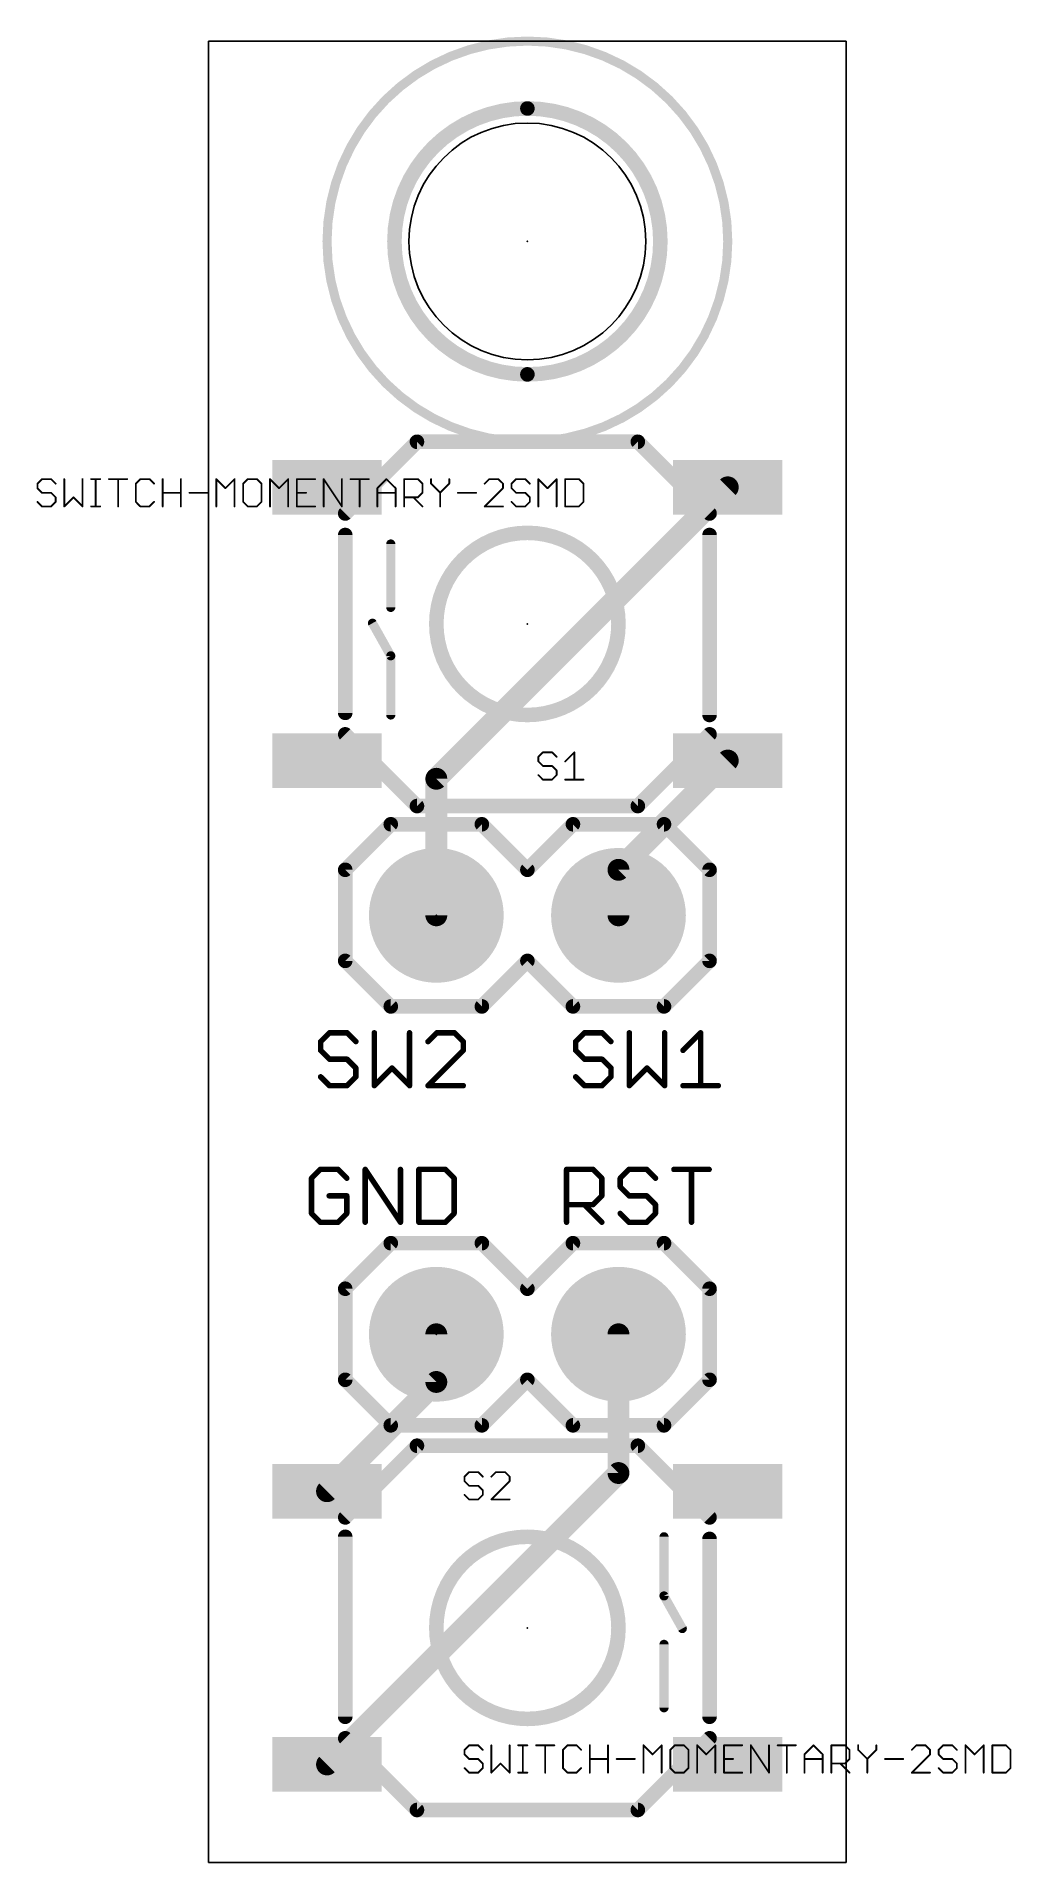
# Model space of a CAD drawing. Extents: x -2.4 to 11.2, y 0 to 25.5.
import ezdxf

# ---------------------------------------------------------------- set-up
doc = ezdxf.new("R2010")
doc.units = 0
for name, color, linetype in [('1', 22, 'CONTINUOUS'), ('17', 82, 'CONTINUOUS'), ('20', 7, 'CONTINUOUS'), ('21', 253, 'CONTINUOUS'), ('23', 7, 'CONTINUOUS'), ('25', 253, 'CONTINUOUS'), ('27', 253, 'CONTINUOUS'), ('39', 22, 'CONTINUOUS'), ('41', 22, 'CONTINUOUS'), ('42', 175, 'CONTINUOUS'), ('51', 253, 'CONTINUOUS')]:
    doc.layers.add(name, color=color, linetype=linetype)

# ---------------------------------------------------------------- blocks, each defined once
blk = doc.blocks.new('RECT')
blk.add_solid([(-0.5, -0.5), (0.5, -0.5), (-0.5, 0.5), (0.5, 0.5)])
blk = doc.blocks.new('ROUNDP')
at = {"const_width": 0.5}
blk.add_lwpolyline([(0, -0.25, 1), (0, 0.25, 1), (0, -0.25)], format="xyb", dxfattribs=at)

msp = doc.modelspace()

# ---------------------------------------------------------------- linework, layer by layer
at = {"layer": '1', "const_width": 0.3048}
for points in [[(3.175, 15.113), (7.239, 19.177)], [(5.715, 13.843), (7.239, 15.367)], [(3.175, 13.208), (3.175, 15.113)], [(5.715, 13.208), (5.715, 13.843)], [(3.175, 7.366), (3.175, 6.701)], [(5.715, 7.366), (5.715, 5.431)], [(3.175, 6.701), (1.651, 5.177)], [(5.715, 5.431), (1.651, 1.367)]]:
    msp.add_lwpolyline(points, dxfattribs=at)
at = {"layer": '1', "const_width": 0.1524}
for points in [[(7.2929, 19.1231, 1), (7.1851, 19.2309)], [(7.2929, 15.3131, 1), (7.1851, 15.4209)], [(3.2512, 15.113, 1), (3.0988, 15.113)], [(3.1211, 15.1669, 1), (3.2289, 15.0591)], [(5.7912, 13.843, 1), (5.6388, 13.843)], [(5.6611, 13.8969, 1), (5.7689, 13.7891)], [(3.0988, 13.208, 1), (3.2512, 13.208)], [(5.6388, 13.208, 1), (5.7912, 13.208)], [(3.2512, 7.366, 1), (3.0988, 7.366)], [(5.7912, 7.366, 1), (5.6388, 7.366)], [(3.0988, 6.701, 1), (3.2512, 6.701)], [(3.2289, 6.6471, 1), (3.1211, 6.7549)], [(5.6388, 5.431, 1), (5.7912, 5.431)], [(5.7689, 5.3771, 1), (5.6611, 5.4849)], [(1.5971, 5.2309, 1), (1.7049, 5.1231)], [(1.5971, 1.4209, 1), (1.7049, 1.3131)]]:
    msp.add_lwpolyline(points, format="xyb", dxfattribs=at)
at = {"layer": '20'}
for p, q in [((8.89, 25.4), (0, 25.4)), ((0, 25.4), (0, 0)), ((8.89, 0), (8.89, 25.4)), ((0, 0), (8.89, 0))]:
    msp.add_line(p, q, dxfattribs=at)
msp.add_circle((4.445, 22.606), 1.651, dxfattribs=at)
at = {"layer": '21'}
for points, const_width in [([(2.905, 19.812), (5.985, 19.812)], 0.2032), ([(1.905, 16.032), (1.905, 18.512)], 0.2032), ([(6.985, 18.512), (6.985, 16.002)], 0.2032), ([(5.985, 14.732), (2.905, 14.732)], 0.2032), ([(2.54, 14.478), (1.905, 13.843)], 0.2032), ([(2.54, 14.478), (3.81, 14.478)], 0.2032), ([(3.81, 14.478), (4.445, 13.843)], 0.2032), ([(4.445, 13.843), (5.08, 14.478)], 0.2032), ([(5.08, 14.478), (6.35, 14.478)], 0.2032), ([(6.35, 14.478), (6.985, 13.843)], 0.2032), ([(1.905, 13.843), (1.905, 12.573)], 0.2032), ([(6.985, 13.843), (6.985, 12.573)], 0.2032), ([(1.905, 12.573), (2.54, 11.938)], 0.2032), ([(4.445, 12.573), (3.81, 11.938)], 0.2032), ([(5.08, 11.938), (4.445, 12.573)], 0.2032), ([(6.985, 12.573), (6.35, 11.938)], 0.2032), ([(3.81, 11.938), (2.54, 11.938)], 0.2032), ([(6.35, 11.938), (5.08, 11.938)], 0.2032), ([(1.685, 11.5703), (1.5621, 11.4475)], 0.0762), ([(1.5621, 11.4475), (1.5621, 11.3246)], 0.0762), ([(1.9307, 11.5703), (1.685, 11.5703)], 0.0762), ([(2.0536, 11.4475), (1.9307, 11.5703)], 0.0762), ([(2.3105, 11.5703), (2.3105, 10.8331)], 0.0762), ([(2.802, 10.8331), (2.802, 11.5703)], 0.0762), ([(3.1818, 11.5703), (3.0589, 11.4475)], 0.0762), ([(3.4275, 11.5703), (3.1818, 11.5703)], 0.0762), ([(3.5504, 11.4475), (3.4275, 11.5703)], 0.0762), ([(3.5504, 11.3246), (3.5504, 11.4475)], 0.0762), ([(5.241, 11.5703), (5.1181, 11.4475)], 0.0762), ([(5.1181, 11.4475), (5.1181, 11.3246)], 0.0762), ([(5.4867, 11.5703), (5.241, 11.5703)], 0.0762), ([(5.6096, 11.4475), (5.4867, 11.5703)], 0.0762), ([(5.8665, 11.5703), (5.8665, 10.8331)], 0.0762), ([(6.358, 10.8331), (6.358, 11.5703)], 0.0762), ([(6.6149, 11.3246), (6.8607, 11.5703)], 0.0762), ([(6.8607, 11.5703), (6.8607, 10.8331)], 0.0762), ([(1.5621, 11.3246), (1.685, 11.2017)], 0.0762), ([(1.685, 11.2017), (1.9307, 11.2017)], 0.0762), ([(1.9307, 11.2017), (2.0536, 11.0788)], 0.0762), ([(3.0589, 10.8331), (3.5504, 11.3246)], 0.0762), ([(5.1181, 11.3246), (5.241, 11.2017)], 0.0762), ([(5.241, 11.2017), (5.4867, 11.2017)], 0.0762), ([(5.4867, 11.2017), (5.6096, 11.0788)], 0.0762), ([(1.685, 10.8331), (1.5621, 10.956)], 0.0762), ([(2.0536, 10.956), (1.9307, 10.8331)], 0.0762), ([(2.0536, 11.0788), (2.0536, 10.956)], 0.0762), ([(2.3105, 10.8331), (2.5563, 11.0788)], 0.0762), ([(2.5563, 11.0788), (2.802, 10.8331)], 0.0762), ([(5.241, 10.8331), (5.1181, 10.956)], 0.0762), ([(5.6096, 10.956), (5.4867, 10.8331)], 0.0762), ([(5.6096, 11.0788), (5.6096, 10.956)], 0.0762), ([(5.8665, 10.8331), (6.1123, 11.0788)], 0.0762), ([(6.1123, 11.0788), (6.358, 10.8331)], 0.0762), ([(1.9307, 10.8331), (1.685, 10.8331)], 0.0762), ([(3.5504, 10.8331), (3.0589, 10.8331)], 0.0762), ([(5.4867, 10.8331), (5.241, 10.8331)], 0.0762), ([(6.6149, 10.8331), (7.1064, 10.8331)], 0.0762), ([(1.558, 9.6653), (1.4351, 9.5425)], 0.0762), ([(1.8037, 9.6653), (1.558, 9.6653)], 0.0762), ([(1.9266, 9.5425), (1.8037, 9.6653)], 0.0762), ([(2.1835, 8.9281), (2.1835, 9.6653)], 0.0762), ([(2.1835, 9.6653), (2.675, 8.9281)], 0.0762), ([(2.675, 8.9281), (2.675, 9.6653)], 0.0762), ([(2.9319, 9.6653), (2.9319, 8.9281)], 0.0762), ([(3.3005, 9.6653), (2.9319, 9.6653)], 0.0762), ([(3.4234, 9.5425), (3.3005, 9.6653)], 0.0762), ([(4.9911, 8.9281), (4.9911, 9.6653)], 0.0762), ([(4.9911, 9.6653), (5.3597, 9.6653)], 0.0762), ([(5.3597, 9.6653), (5.4826, 9.5425)], 0.0762), ([(5.8624, 9.6653), (5.7395, 9.5425)], 0.0762), ([(6.1081, 9.6653), (5.8624, 9.6653)], 0.0762), ([(6.231, 9.5425), (6.1081, 9.6653)], 0.0762), ([(6.4879, 9.6653), (6.9794, 9.6653)], 0.0762), ([(6.7337, 8.9281), (6.7337, 9.6653)], 0.0762), ([(1.4351, 9.5425), (1.4351, 9.051)], 0.0762), ([(3.4234, 9.051), (3.4234, 9.5425)], 0.0762), ([(5.4826, 9.5425), (5.4826, 9.2967)], 0.0762), ([(5.7395, 9.5425), (5.7395, 9.4196)], 0.0762), ([(5.7395, 9.4196), (5.8624, 9.2967)], 0.0762), ([(1.9266, 9.2967), (1.6808, 9.2967)], 0.0762), ([(1.9266, 9.051), (1.9266, 9.2967)], 0.0762), ([(5.3597, 9.1738), (4.9911, 9.1738)], 0.0762), ([(5.2368, 9.1738), (5.4826, 8.9281)], 0.0762), ([(5.4826, 9.2967), (5.3597, 9.1738)], 0.0762), ([(5.8624, 9.2967), (6.1081, 9.2967)], 0.0762), ([(6.1081, 9.2967), (6.231, 9.1738)], 0.0762), ([(6.231, 9.1738), (6.231, 9.051)], 0.0762), ([(1.4351, 9.051), (1.558, 8.9281)], 0.0762), ([(1.558, 8.9281), (1.8037, 8.9281)], 0.0762), ([(1.8037, 8.9281), (1.9266, 9.051)], 0.0762), ([(2.9319, 8.9281), (3.3005, 8.9281)], 0.0762), ([(3.3005, 8.9281), (3.4234, 9.051)], 0.0762), ([(5.8624, 8.9281), (5.7395, 9.051)], 0.0762), ([(6.1081, 8.9281), (5.8624, 8.9281)], 0.0762), ([(6.231, 9.051), (6.1081, 8.9281)], 0.0762), ([(2.54, 8.636), (1.905, 8.001)], 0.2032), ([(2.54, 8.636), (3.81, 8.636)], 0.2032), ([(3.81, 8.636), (4.445, 8.001)], 0.2032), ([(4.445, 8.001), (5.08, 8.636)], 0.2032), ([(5.08, 8.636), (6.35, 8.636)], 0.2032), ([(6.35, 8.636), (6.985, 8.001)], 0.2032), ([(1.905, 8.001), (1.905, 6.731)], 0.2032), ([(6.985, 8.001), (6.985, 6.731)], 0.2032), ([(1.905, 6.731), (2.54, 6.096)], 0.2032), ([(4.445, 6.731), (3.81, 6.096)], 0.2032), ([(5.08, 6.096), (4.445, 6.731)], 0.2032), ([(6.985, 6.731), (6.35, 6.096)], 0.2032), ([(3.81, 6.096), (2.54, 6.096)], 0.2032), ([(6.35, 6.096), (5.08, 6.096)], 0.2032), ([(2.905, 5.812), (5.985, 5.812)], 0.2032), ([(1.905, 2.032), (1.905, 4.542)], 0.2032), ([(6.985, 4.512), (6.985, 2.032)], 0.2032), ([(5.985, 0.732), (2.905, 0.732)], 0.2032)]:
    msp.add_lwpolyline(points, dxfattribs=dict(at, const_width=const_width))
for points, const_width in [([(2.905, 19.8628, 1), (2.905, 19.7612)], 0.1016), ([(5.985, 19.7612, 1), (5.985, 19.8628)], 0.1016), ([(1.9558, 18.512, 1), (1.8542, 18.512)], 0.1016), ([(4.445, 16.002, 1), (4.445, 18.542, 1), (4.445, 16.002)], 0.2032), ([(7.0358, 18.512, 1), (6.9342, 18.512)], 0.1016), ([(1.8542, 16.032, 1), (1.9558, 16.032)], 0.1016), ([(6.9342, 16.002, 1), (7.0358, 16.002)], 0.1016), ([(2.905, 14.7828, 1), (2.905, 14.6812)], 0.1016), ([(5.985, 14.6812, 1), (5.985, 14.7828)], 0.1016), ([(2.54, 14.5288, 1), (2.54, 14.4272)], 0.1016), ([(2.5759, 14.4421, 1), (2.5041, 14.5139)], 0.1016), ([(3.8459, 14.5139, 1), (3.7741, 14.4421)], 0.1016), ([(3.81, 14.4272, 1), (3.81, 14.5288)], 0.1016), ([(5.08, 14.5288, 1), (5.08, 14.4272)], 0.1016), ([(5.1159, 14.4421, 1), (5.0441, 14.5139)], 0.1016), ([(6.3859, 14.5139, 1), (6.3141, 14.4421)], 0.1016), ([(6.35, 14.4272, 1), (6.35, 14.5288)], 0.1016), ([(1.9558, 13.843, 1), (1.8542, 13.843)], 0.1016), ([(1.8691, 13.8789, 1), (1.9409, 13.8071)], 0.1016), ([(4.4091, 13.8789, 1), (4.4809, 13.8071)], 0.1016), ([(4.4091, 13.8071, 1), (4.4809, 13.8789)], 0.1016), ([(7.0358, 13.843, 1), (6.9342, 13.843)], 0.1016), ([(6.9491, 13.8071, 1), (7.0209, 13.8789)], 0.1016), ([(1.9409, 12.6089, 1), (1.8691, 12.5371)], 0.1016), ([(1.8542, 12.573, 1), (1.9558, 12.573)], 0.1016), ([(4.4809, 12.6089, 1), (4.4091, 12.5371)], 0.1016), ([(4.4809, 12.5371, 1), (4.4091, 12.6089)], 0.1016), ([(6.9342, 12.573, 1), (7.0358, 12.573)], 0.1016), ([(7.0209, 12.5371, 1), (6.9491, 12.6089)], 0.1016), ([(2.54, 11.9888, 1), (2.54, 11.8872)], 0.1016), ([(2.5041, 11.9021, 1), (2.5759, 11.9739)], 0.1016), ([(3.7741, 11.9739, 1), (3.8459, 11.9021)], 0.1016), ([(3.81, 11.8872, 1), (3.81, 11.9888)], 0.1016), ([(5.08, 11.9888, 1), (5.08, 11.8872)], 0.1016), ([(5.0441, 11.9021, 1), (5.1159, 11.9739)], 0.1016), ([(6.3141, 11.9739, 1), (6.3859, 11.9021)], 0.1016), ([(6.35, 11.8872, 1), (6.35, 11.9888)], 0.1016), ([(1.5812, 11.4475, 1), (1.5431, 11.4475)], 0.0381), ([(1.5486, 11.4609, 1), (1.5756, 11.434)], 0.0381), ([(1.685, 11.5894, 1), (1.685, 11.5513)], 0.0381), ([(1.6984, 11.5569, 1), (1.6715, 11.5838)], 0.0381), ([(1.9442, 11.5838, 1), (1.9172, 11.5569)], 0.0381), ([(1.9307, 11.5513, 1), (1.9307, 11.5894)], 0.0381), ([(2.0401, 11.434, 1), (2.0671, 11.4609)], 0.0381), ([(2.3296, 11.5703, 1), (2.2915, 11.5703)], 0.0381), ([(2.8211, 11.5703, 1), (2.783, 11.5703)], 0.0381), ([(3.0455, 11.4609, 1), (3.0724, 11.434)], 0.0381), ([(3.1818, 11.5894, 1), (3.1818, 11.5513)], 0.0381), ([(3.1953, 11.5569, 1), (3.1683, 11.5838)], 0.0381), ([(3.441, 11.5838, 1), (3.4141, 11.5569)], 0.0381), ([(3.4275, 11.5513, 1), (3.4275, 11.5894)], 0.0381), ([(3.5695, 11.4475, 1), (3.5314, 11.4475)], 0.0381), ([(3.5369, 11.434, 1), (3.5639, 11.4609)], 0.0381), ([(5.1372, 11.4475, 1), (5.0991, 11.4475)], 0.0381), ([(5.1046, 11.4609, 1), (5.1316, 11.434)], 0.0381), ([(5.241, 11.5894, 1), (5.241, 11.5513)], 0.0381), ([(5.2544, 11.5569, 1), (5.2275, 11.5838)], 0.0381), ([(5.5002, 11.5838, 1), (5.4732, 11.5569)], 0.0381), ([(5.4867, 11.5513, 1), (5.4867, 11.5894)], 0.0381), ([(5.5961, 11.434, 1), (5.6231, 11.4609)], 0.0381), ([(5.8856, 11.5703, 1), (5.8475, 11.5703)], 0.0381), ([(6.3771, 11.5703, 1), (6.339, 11.5703)], 0.0381), ([(6.8797, 11.5703, 1), (6.8416, 11.5703)], 0.0381), ([(6.8741, 11.5569, 1), (6.8472, 11.5838)], 0.0381), ([(1.5756, 11.3381, 1), (1.5486, 11.3111)], 0.0381), ([(1.5431, 11.3246, 1), (1.5812, 11.3246)], 0.0381), ([(1.685, 11.2208, 1), (1.685, 11.1827)], 0.0381), ([(1.6715, 11.1882, 1), (1.6984, 11.2152)], 0.0381), ([(1.9442, 11.2152, 1), (1.9172, 11.1882)], 0.0381), ([(1.9307, 11.1827, 1), (1.9307, 11.2208)], 0.0381), ([(3.5314, 11.3246, 1), (3.5695, 11.3246)], 0.0381), ([(3.5639, 11.3111, 1), (3.5369, 11.3381)], 0.0381), ([(5.1316, 11.3381, 1), (5.1046, 11.3111)], 0.0381), ([(5.0991, 11.3246, 1), (5.1372, 11.3246)], 0.0381), ([(5.241, 11.2208, 1), (5.241, 11.1827)], 0.0381), ([(5.2275, 11.1882, 1), (5.2544, 11.2152)], 0.0381), ([(5.5002, 11.2152, 1), (5.4732, 11.1882)], 0.0381), ([(5.4867, 11.1827, 1), (5.4867, 11.2208)], 0.0381), ([(6.6015, 11.3381, 1), (6.6284, 11.3111)], 0.0381), ([(1.5756, 10.9694, 1), (1.5486, 10.9425)], 0.0381), ([(2.0726, 11.0788, 1), (2.0345, 11.0788)], 0.0381), ([(2.0345, 10.956, 1), (2.0726, 10.956)], 0.0381), ([(2.0401, 11.0654, 1), (2.0671, 11.0923)], 0.0381), ([(2.0671, 10.9425, 1), (2.0401, 10.9694)], 0.0381), ([(2.5697, 11.0923, 1), (2.5428, 11.0654)], 0.0381), ([(2.5697, 11.0654, 1), (2.5428, 11.0923)], 0.0381), ([(5.1316, 10.9694, 1), (5.1046, 10.9425)], 0.0381), ([(5.6286, 11.0788, 1), (5.5905, 11.0788)], 0.0381), ([(5.5905, 10.956, 1), (5.6286, 10.956)], 0.0381), ([(5.5961, 11.0654, 1), (5.6231, 11.0923)], 0.0381), ([(5.6231, 10.9425, 1), (5.5961, 10.9694)], 0.0381), ([(6.1257, 11.0923, 1), (6.0988, 11.0654)], 0.0381), ([(6.1257, 11.0654, 1), (6.0988, 11.0923)], 0.0381), ([(1.685, 10.8521, 1), (1.685, 10.814)], 0.0381), ([(1.6715, 10.8196, 1), (1.6984, 10.8466)], 0.0381), ([(1.9172, 10.8466, 1), (1.9442, 10.8196)], 0.0381), ([(1.9307, 10.814, 1), (1.9307, 10.8521)], 0.0381), ([(2.297, 10.8466, 1), (2.324, 10.8196)], 0.0381), ([(2.2915, 10.8331, 1), (2.3296, 10.8331)], 0.0381), ([(2.783, 10.8331, 1), (2.8211, 10.8331)], 0.0381), ([(2.7885, 10.8196, 1), (2.8155, 10.8466)], 0.0381), ([(3.0589, 10.8521, 1), (3.0589, 10.814)], 0.0381), ([(3.0455, 10.8466, 1), (3.0724, 10.8196)], 0.0381), ([(3.5504, 10.814, 1), (3.5504, 10.8521)], 0.0381), ([(5.241, 10.8521, 1), (5.241, 10.814)], 0.0381), ([(5.2275, 10.8196, 1), (5.2544, 10.8466)], 0.0381), ([(5.4732, 10.8466, 1), (5.5002, 10.8196)], 0.0381), ([(5.4867, 10.814, 1), (5.4867, 10.8521)], 0.0381), ([(5.853, 10.8466, 1), (5.88, 10.8196)], 0.0381), ([(5.8475, 10.8331, 1), (5.8856, 10.8331)], 0.0381), ([(6.339, 10.8331, 1), (6.3771, 10.8331)], 0.0381), ([(6.3445, 10.8196, 1), (6.3715, 10.8466)], 0.0381), ([(6.6149, 10.8521, 1), (6.6149, 10.814)], 0.0381), ([(6.8416, 10.8331, 1), (6.8797, 10.8331)], 0.0381), ([(7.1064, 10.814, 1), (7.1064, 10.8521)], 0.0381), ([(1.558, 9.6844, 1), (1.558, 9.6463)], 0.0381), ([(1.5714, 9.6519, 1), (1.5445, 9.6788)], 0.0381), ([(1.8172, 9.6788, 1), (1.7902, 9.6519)], 0.0381), ([(1.8037, 9.6463, 1), (1.8037, 9.6844)], 0.0381), ([(2.2026, 9.6653, 1), (2.1645, 9.6653)], 0.0381), ([(2.1994, 9.6759, 1), (2.1677, 9.6548)], 0.0381), ([(2.6941, 9.6653, 1), (2.656, 9.6653)], 0.0381), ([(2.9319, 9.6844, 1), (2.9319, 9.6463)], 0.0381), ([(2.951, 9.6653, 1), (2.9129, 9.6653)], 0.0381), ([(3.314, 9.6788, 1), (3.2871, 9.6519)], 0.0381), ([(3.3005, 9.6463, 1), (3.3005, 9.6844)], 0.0381), ([(4.9911, 9.6844, 1), (4.9911, 9.6463)], 0.0381), ([(5.0102, 9.6653, 1), (4.9721, 9.6653)], 0.0381), ([(5.3732, 9.6788, 1), (5.3462, 9.6519)], 0.0381), ([(5.3597, 9.6463, 1), (5.3597, 9.6844)], 0.0381), ([(5.8624, 9.6844, 1), (5.8624, 9.6463)], 0.0381), ([(5.8759, 9.6519, 1), (5.8489, 9.6788)], 0.0381), ([(6.1216, 9.6788, 1), (6.0947, 9.6519)], 0.0381), ([(6.1081, 9.6463, 1), (6.1081, 9.6844)], 0.0381), ([(6.4879, 9.6844, 1), (6.4879, 9.6463)], 0.0381), ([(6.7527, 9.6653, 1), (6.7146, 9.6653)], 0.0381), ([(6.9794, 9.6463, 1), (6.9794, 9.6844)], 0.0381), ([(1.4542, 9.5425, 1), (1.4161, 9.5425)], 0.0381), ([(1.4216, 9.5559, 1), (1.4486, 9.529)], 0.0381), ([(1.9131, 9.529, 1), (1.9401, 9.5559)], 0.0381), ([(3.4425, 9.5425, 1), (3.4044, 9.5425)], 0.0381), ([(3.4099, 9.529, 1), (3.4369, 9.5559)], 0.0381), ([(5.5016, 9.5425, 1), (5.4635, 9.5425)], 0.0381), ([(5.4691, 9.529, 1), (5.4961, 9.5559)], 0.0381), ([(5.726, 9.5559, 1), (5.753, 9.529)], 0.0381), ([(5.753, 9.4331, 1), (5.726, 9.4061)], 0.0381), ([(5.7586, 9.5425, 1), (5.7205, 9.5425)], 0.0381), ([(5.7205, 9.4196, 1), (5.7586, 9.4196)], 0.0381), ([(6.2175, 9.529, 1), (6.2445, 9.5559)], 0.0381), ([(1.6808, 9.3158, 1), (1.6808, 9.2777)], 0.0381), ([(1.9456, 9.2967, 1), (1.9075, 9.2967)], 0.0381), ([(1.9266, 9.2777, 1), (1.9266, 9.3158)], 0.0381), ([(4.9911, 9.1929, 1), (4.9911, 9.1548)], 0.0381), ([(5.2503, 9.1873, 1), (5.2234, 9.1604)], 0.0381), ([(5.3462, 9.1873, 1), (5.3732, 9.1604)], 0.0381), ([(5.3597, 9.1548, 1), (5.3597, 9.1929)], 0.0381), ([(5.4635, 9.2967, 1), (5.5016, 9.2967)], 0.0381), ([(5.4961, 9.2832, 1), (5.4691, 9.3102)], 0.0381), ([(5.8624, 9.3158, 1), (5.8624, 9.2777)], 0.0381), ([(5.8489, 9.2832, 1), (5.8759, 9.3102)], 0.0381), ([(6.1216, 9.3102, 1), (6.0947, 9.2832)], 0.0381), ([(6.1081, 9.2777, 1), (6.1081, 9.3158)], 0.0381), ([(6.25, 9.1738, 1), (6.2119, 9.1738)], 0.0381), ([(6.2175, 9.1604, 1), (6.2445, 9.1873)], 0.0381), ([(1.4486, 9.0644, 1), (1.4216, 9.0375)], 0.0381), ([(1.4161, 9.051, 1), (1.4542, 9.051)], 0.0381), ([(1.558, 8.9472, 1), (1.558, 8.9091)], 0.0381), ([(1.5445, 8.9146, 1), (1.5714, 8.9416)], 0.0381), ([(1.7902, 8.9416, 1), (1.8172, 8.9146)], 0.0381), ([(1.8037, 8.9091, 1), (1.8037, 8.9472)], 0.0381), ([(1.9075, 9.051, 1), (1.9456, 9.051)], 0.0381), ([(1.9401, 9.0375, 1), (1.9131, 9.0644)], 0.0381), ([(2.1645, 8.9281, 1), (2.2026, 8.9281)], 0.0381), ([(2.656, 8.9281, 1), (2.6941, 8.9281)], 0.0381), ([(2.6591, 8.9175, 1), (2.6909, 8.9387)], 0.0381), ([(2.9319, 8.9472, 1), (2.9319, 8.9091)], 0.0381), ([(2.9129, 8.9281, 1), (2.951, 8.9281)], 0.0381), ([(3.2871, 8.9416, 1), (3.314, 8.9146)], 0.0381), ([(3.3005, 8.9091, 1), (3.3005, 8.9472)], 0.0381), ([(3.4044, 9.051, 1), (3.4425, 9.051)], 0.0381), ([(3.4369, 9.0375, 1), (3.4099, 9.0644)], 0.0381), ([(4.9721, 8.9281, 1), (5.0102, 8.9281)], 0.0381), ([(5.4691, 8.9146, 1), (5.4961, 8.9416)], 0.0381), ([(5.753, 9.0644, 1), (5.726, 9.0375)], 0.0381), ([(5.8624, 8.9472, 1), (5.8624, 8.9091)], 0.0381), ([(5.8489, 8.9146, 1), (5.8759, 8.9416)], 0.0381), ([(6.0947, 8.9416, 1), (6.1216, 8.9146)], 0.0381), ([(6.1081, 8.9091, 1), (6.1081, 8.9472)], 0.0381), ([(6.2119, 9.051, 1), (6.25, 9.051)], 0.0381), ([(6.2445, 9.0375, 1), (6.2175, 9.0644)], 0.0381), ([(6.7146, 8.9281, 1), (6.7527, 8.9281)], 0.0381), ([(2.54, 8.6868, 1), (2.54, 8.5852)], 0.1016), ([(2.5759, 8.6001, 1), (2.5041, 8.6719)], 0.1016), ([(3.8459, 8.6719, 1), (3.7741, 8.6001)], 0.1016), ([(3.81, 8.5852, 1), (3.81, 8.6868)], 0.1016), ([(5.08, 8.6868, 1), (5.08, 8.5852)], 0.1016), ([(5.1159, 8.6001, 1), (5.0441, 8.6719)], 0.1016), ([(6.3859, 8.6719, 1), (6.3141, 8.6001)], 0.1016), ([(6.35, 8.5852, 1), (6.35, 8.6868)], 0.1016), ([(1.9558, 8.001, 1), (1.8542, 8.001)], 0.1016), ([(1.8691, 8.0369, 1), (1.9409, 7.9651)], 0.1016), ([(4.4091, 8.0369, 1), (4.4809, 7.9651)], 0.1016), ([(4.4091, 7.9651, 1), (4.4809, 8.0369)], 0.1016), ([(7.0358, 8.001, 1), (6.9342, 8.001)], 0.1016), ([(6.9491, 7.9651, 1), (7.0209, 8.0369)], 0.1016), ([(1.9409, 6.7669, 1), (1.8691, 6.6951)], 0.1016), ([(1.8542, 6.731, 1), (1.9558, 6.731)], 0.1016), ([(4.4809, 6.7669, 1), (4.4091, 6.6951)], 0.1016), ([(4.4809, 6.6951, 1), (4.4091, 6.7669)], 0.1016), ([(6.9342, 6.731, 1), (7.0358, 6.731)], 0.1016), ([(7.0209, 6.6951, 1), (6.9491, 6.7669)], 0.1016), ([(2.54, 6.1468, 1), (2.54, 6.0452)], 0.1016), ([(2.5041, 6.0601, 1), (2.5759, 6.1319)], 0.1016), ([(3.7741, 6.1319, 1), (3.8459, 6.0601)], 0.1016), ([(3.81, 6.0452, 1), (3.81, 6.1468)], 0.1016), ([(5.08, 6.1468, 1), (5.08, 6.0452)], 0.1016), ([(5.0441, 6.0601, 1), (5.1159, 6.1319)], 0.1016), ([(6.3141, 6.1319, 1), (6.3859, 6.0601)], 0.1016), ([(6.35, 6.0452, 1), (6.35, 6.1468)], 0.1016), ([(2.905, 5.8628, 1), (2.905, 5.7612)], 0.1016), ([(5.985, 5.7612, 1), (5.985, 5.8628)], 0.1016), ([(1.9558, 4.542, 1), (1.8542, 4.542)], 0.1016), ([(4.445, 2.002, 1), (4.445, 4.542, 1), (4.445, 2.002)], 0.2032), ([(7.0358, 4.512, 1), (6.9342, 4.512)], 0.1016), ([(1.8542, 2.032, 1), (1.9558, 2.032)], 0.1016), ([(6.9342, 2.032, 1), (7.0358, 2.032)], 0.1016), ([(2.905, 0.7828, 1), (2.905, 0.6812)], 0.1016), ([(5.985, 0.6812, 1), (5.985, 0.7828)], 0.1016)]:
    msp.add_lwpolyline(points, format="xyb", dxfattribs=dict(at, const_width=const_width))
at = {"layer": '23'}
for p in [(4.445, 22.606), (4.445, 17.272), (3.175, 13.208), (3.175, 7.366), (4.445, 3.272)]:
    msp.add_point(p, dxfattribs=at)
at = {"layer": '25', "const_width": 0.0254}
for points in [[(4.6618, 15.4816), (4.5983, 15.4181)], [(4.5983, 15.4181), (4.5983, 15.3545)], [(4.5983, 15.3545), (4.6618, 15.291)], [(4.7889, 15.4816), (4.6618, 15.4816)], [(4.6618, 15.291), (4.7889, 15.291)], [(4.8525, 15.4181), (4.7889, 15.4816)], [(4.7889, 15.291), (4.8525, 15.2274)], [(4.9725, 15.3545), (5.0996, 15.4816)], [(5.0996, 15.4816), (5.0996, 15.1003)], [(4.6618, 15.1003), (4.5983, 15.1639)], [(4.7889, 15.1003), (4.6618, 15.1003)], [(4.8525, 15.1639), (4.7889, 15.1003)], [(4.8525, 15.2274), (4.8525, 15.1639)], [(4.9725, 15.1003), (5.2267, 15.1003)], [(3.6323, 5.444), (3.5687, 5.3805)], [(3.5687, 5.3805), (3.5687, 5.3169)], [(3.7594, 5.444), (3.6323, 5.444)], [(3.8229, 5.3805), (3.7594, 5.444)], [(4.0065, 5.444), (3.9429, 5.3805)], [(4.1336, 5.444), (4.0065, 5.444)], [(4.1971, 5.3805), (4.1336, 5.444)], [(4.1971, 5.3169), (4.1971, 5.3805)], [(3.5687, 5.3169), (3.6323, 5.2534)], [(3.6323, 5.0627), (3.5687, 5.1263)], [(3.6323, 5.2534), (3.7594, 5.2534)], [(3.7594, 5.2534), (3.8229, 5.1898)], [(3.8229, 5.1263), (3.7594, 5.0627)], [(3.8229, 5.1898), (3.8229, 5.1263)], [(3.9429, 5.0627), (4.1971, 5.3169)], [(3.7594, 5.0627), (3.6323, 5.0627)], [(4.1971, 5.0627), (3.9429, 5.0627)]]:
    msp.add_lwpolyline(points, dxfattribs=at)
at = {"layer": '25', "const_width": 0.0127}
for points in [[(4.6046, 15.4181, 1), (4.5919, 15.4181)], [(4.5938, 15.4226, 1), (4.6028, 15.4136)], [(4.6028, 15.359, 1), (4.5938, 15.35)], [(4.5919, 15.3545, 1), (4.6046, 15.3545)], [(4.6618, 15.488, 1), (4.6618, 15.4753)], [(4.6618, 15.2973, 1), (4.6618, 15.2846)], [(4.6663, 15.4771, 1), (4.6573, 15.4861)], [(4.6573, 15.2865, 1), (4.6663, 15.2955)], [(4.7934, 15.4861, 1), (4.7845, 15.4771)], [(4.7934, 15.2955, 1), (4.7845, 15.2865)], [(4.7889, 15.4753, 1), (4.7889, 15.488)], [(4.7889, 15.2846, 1), (4.7889, 15.2973)], [(4.848, 15.4136, 1), (4.857, 15.4226)], [(4.968, 15.359, 1), (4.977, 15.35)], [(5.1059, 15.4816, 1), (5.0932, 15.4816)], [(5.1041, 15.4771, 1), (5.0951, 15.4861)], [(4.6028, 15.1683, 1), (4.5938, 15.1594)], [(4.6618, 15.1067, 1), (4.6618, 15.094)], [(4.6573, 15.0958, 1), (4.6663, 15.1048)], [(4.7845, 15.1048, 1), (4.7934, 15.0958)], [(4.7889, 15.094, 1), (4.7889, 15.1067)], [(4.8589, 15.2274, 1), (4.8461, 15.2274)], [(4.8461, 15.1639, 1), (4.8589, 15.1639)], [(4.848, 15.2229, 1), (4.857, 15.2319)], [(4.857, 15.1594, 1), (4.848, 15.1683)], [(4.9725, 15.1067, 1), (4.9725, 15.094)], [(5.0932, 15.1003, 1), (5.1059, 15.1003)], [(5.2267, 15.094, 1), (5.2267, 15.1067)], [(3.5751, 5.3805, 1), (3.5624, 5.3805)], [(3.5642, 5.385, 1), (3.5732, 5.376)], [(3.6323, 5.4504, 1), (3.6323, 5.4377)], [(3.6367, 5.4395, 1), (3.6278, 5.4485)], [(3.7639, 5.4485, 1), (3.7549, 5.4395)], [(3.7594, 5.4377, 1), (3.7594, 5.4504)], [(3.8184, 5.376, 1), (3.8274, 5.385)], [(3.9384, 5.385, 1), (3.9474, 5.376)], [(4.0065, 5.4504, 1), (4.0065, 5.4377)], [(4.0109, 5.4395, 1), (4.002, 5.4485)], [(4.1381, 5.4485, 1), (4.1291, 5.4395)], [(4.1336, 5.4377, 1), (4.1336, 5.4504)], [(4.2035, 5.3805, 1), (4.1908, 5.3805)], [(4.1926, 5.376, 1), (4.2016, 5.385)], [(3.5732, 5.3214, 1), (3.5642, 5.3124)], [(3.5624, 5.3169, 1), (3.5751, 5.3169)], [(3.5732, 5.1307, 1), (3.5642, 5.1218)], [(3.6323, 5.2597, 1), (3.6323, 5.247)], [(3.6278, 5.2489, 1), (3.6367, 5.2579)], [(3.7639, 5.2579, 1), (3.7549, 5.2489)], [(3.7594, 5.247, 1), (3.7594, 5.2597)], [(3.8293, 5.1898, 1), (3.8166, 5.1898)], [(3.8166, 5.1263, 1), (3.8293, 5.1263)], [(3.8274, 5.1218, 1), (3.8184, 5.1307)], [(3.8184, 5.1853, 1), (3.8274, 5.1943)], [(4.1908, 5.3169, 1), (4.2035, 5.3169)], [(4.2016, 5.3124, 1), (4.1926, 5.3214)], [(3.6323, 5.0691, 1), (3.6323, 5.0564)], [(3.6278, 5.0582, 1), (3.6367, 5.0672)], [(3.7549, 5.0672, 1), (3.7639, 5.0582)], [(3.7594, 5.0564, 1), (3.7594, 5.0691)], [(3.9429, 5.0691, 1), (3.9429, 5.0564)], [(3.9384, 5.0672, 1), (3.9474, 5.0582)], [(4.1971, 5.0564, 1), (4.1971, 5.0691)]]:
    msp.add_lwpolyline(points, format="xyb", dxfattribs=at)
at = {"layer": '27', "const_width": 0.0254}
for points in [[(-2.3234, 19.2916), (-2.3869, 19.2281)], [(-2.3869, 19.2281), (-2.3869, 19.1645)], [(-2.3869, 19.1645), (-2.3234, 19.101)], [(-2.1963, 19.2916), (-2.3234, 19.2916)], [(-2.3234, 19.101), (-2.1963, 19.101)], [(-2.1327, 19.2281), (-2.1963, 19.2916)], [(-2.1963, 19.101), (-2.1327, 19.0374)], [(-2.0127, 19.2916), (-2.0127, 18.9103)], [(-1.7585, 18.9103), (-1.7585, 19.2916)], [(-1.6385, 19.2916), (-1.5114, 19.2916)], [(-1.575, 18.9103), (-1.575, 19.2916)], [(-1.389, 19.2916), (-1.1348, 19.2916)], [(-1.2619, 18.9103), (-1.2619, 19.2916)], [(-0.9513, 19.2916), (-1.0148, 19.2281)], [(-1.0148, 19.2281), (-1.0148, 18.9739)], [(-0.8242, 19.2916), (-0.9513, 19.2916)], [(-0.7606, 19.2281), (-0.8242, 19.2916)], [(-0.6406, 18.9103), (-0.6406, 19.2916)], [(-0.6406, 19.101), (-0.3864, 19.101)], [(-0.3864, 19.2916), (-0.3864, 18.9103)], [(-0.2664, 19.101), (-0.0122, 19.101)], [(0.1078, 18.9103), (0.1078, 19.2916)], [(0.1078, 19.2916), (0.2349, 19.1645)], [(0.2349, 19.1645), (0.362, 19.2916)], [(0.362, 19.2916), (0.362, 18.9103)], [(0.5455, 19.2916), (0.482, 19.2281)], [(0.482, 19.2281), (0.482, 18.9739)], [(0.6727, 19.2916), (0.5455, 19.2916)], [(0.7362, 19.2281), (0.6727, 19.2916)], [(0.7362, 18.9739), (0.7362, 19.2281)], [(0.8562, 18.9103), (0.8562, 19.2916)], [(0.8562, 19.2916), (0.9833, 19.1645)], [(0.9833, 19.1645), (1.1104, 19.2916)], [(1.1104, 19.2916), (1.1104, 18.9103)], [(1.4846, 19.2916), (1.2304, 19.2916)], [(1.2304, 19.2916), (1.2304, 18.9103)], [(1.2304, 19.101), (1.3575, 19.101)], [(1.6046, 18.9103), (1.6046, 19.2916)], [(1.6046, 19.2916), (1.8588, 18.9103)], [(1.8588, 18.9103), (1.8588, 19.2916)], [(1.9788, 19.2916), (2.233, 19.2916)], [(2.1059, 18.9103), (2.1059, 19.2916)], [(2.353, 19.1645), (2.4801, 19.2916)], [(2.353, 18.9103), (2.353, 19.1645)], [(2.353, 19.101), (2.6072, 19.101)], [(2.4801, 19.2916), (2.6072, 19.1645)], [(2.6072, 19.1645), (2.6072, 18.9103)], [(2.7272, 18.9103), (2.7272, 19.2916)], [(2.7272, 19.2916), (2.9179, 19.2916)], [(2.9179, 19.2916), (2.9814, 19.2281)], [(2.9814, 19.101), (2.9179, 19.0374)], [(2.9814, 19.2281), (2.9814, 19.101)], [(3.1014, 19.2916), (3.1014, 19.2281)], [(3.1014, 19.2281), (3.2285, 19.101)], [(3.2285, 19.101), (3.3556, 19.2281)], [(3.2285, 19.101), (3.2285, 18.9103)], [(3.3556, 19.2281), (3.3556, 19.2916)], [(3.4756, 19.101), (3.7299, 19.101)], [(3.9134, 19.2916), (3.8498, 19.2281)], [(3.8498, 18.9103), (4.1041, 19.1645)], [(4.0405, 19.2916), (3.9134, 19.2916)], [(4.1041, 19.2281), (4.0405, 19.2916)], [(4.1041, 19.1645), (4.1041, 19.2281)], [(4.2876, 19.2916), (4.2241, 19.2281)], [(4.2241, 19.2281), (4.2241, 19.1645)], [(4.2241, 19.1645), (4.2876, 19.101)], [(4.4147, 19.2916), (4.2876, 19.2916)], [(4.2876, 19.101), (4.4147, 19.101)], [(4.4783, 19.2281), (4.4147, 19.2916)], [(4.4147, 19.101), (4.4783, 19.0374)], [(4.5983, 18.9103), (4.5983, 19.2916)], [(4.5983, 19.2916), (4.7254, 19.1645)], [(4.7254, 19.1645), (4.8525, 19.2916)], [(4.8525, 19.2916), (4.8525, 18.9103)], [(4.9725, 19.2916), (4.9725, 18.9103)], [(5.1631, 19.2916), (4.9725, 19.2916)], [(5.2267, 19.2281), (5.1631, 19.2916)], [(5.2267, 18.9739), (5.2267, 19.2281)], [(-2.3234, 18.9103), (-2.3869, 18.9739)], [(-2.1963, 18.9103), (-2.3234, 18.9103)], [(-2.1327, 18.9739), (-2.1963, 18.9103)], [(-2.1327, 19.0374), (-2.1327, 18.9739)], [(-2.0127, 18.9103), (-1.8856, 19.0374)], [(-1.8856, 19.0374), (-1.7585, 18.9103)], [(-1.6385, 18.9103), (-1.5114, 18.9103)], [(-1.0148, 18.9739), (-0.9513, 18.9103)], [(-0.9513, 18.9103), (-0.8242, 18.9103)], [(-0.8242, 18.9103), (-0.7606, 18.9739)], [(0.482, 18.9739), (0.5455, 18.9103)], [(0.5455, 18.9103), (0.6727, 18.9103)], [(0.6727, 18.9103), (0.7362, 18.9739)], [(1.2304, 18.9103), (1.4846, 18.9103)], [(2.9179, 19.0374), (2.7272, 19.0374)], [(2.8543, 19.0374), (2.9814, 18.9103)], [(4.1041, 18.9103), (3.8498, 18.9103)], [(4.2876, 18.9103), (4.2241, 18.9739)], [(4.4147, 18.9103), (4.2876, 18.9103)], [(4.4783, 18.9739), (4.4147, 18.9103)], [(4.4783, 19.0374), (4.4783, 18.9739)], [(4.9725, 18.9103), (5.1631, 18.9103)], [(5.1631, 18.9103), (5.2267, 18.9739)], [(3.6323, 1.634), (3.5687, 1.5705)], [(3.5687, 1.5705), (3.5687, 1.5069)], [(3.7594, 1.634), (3.6323, 1.634)], [(3.8229, 1.5705), (3.7594, 1.634)], [(3.9429, 1.634), (3.9429, 1.2527)], [(4.1971, 1.2527), (4.1971, 1.634)], [(4.3171, 1.634), (4.4442, 1.634)], [(4.3807, 1.2527), (4.3807, 1.634)], [(4.5666, 1.634), (4.8208, 1.634)], [(4.6937, 1.2527), (4.6937, 1.634)], [(5.0043, 1.634), (4.9408, 1.5705)], [(4.9408, 1.5705), (4.9408, 1.3163)], [(5.1315, 1.634), (5.0043, 1.634)], [(5.195, 1.5705), (5.1315, 1.634)], [(5.315, 1.2527), (5.315, 1.634)], [(5.5692, 1.634), (5.5692, 1.2527)], [(6.0634, 1.2527), (6.0634, 1.634)], [(6.0634, 1.634), (6.1905, 1.5069)], [(6.1905, 1.5069), (6.3176, 1.634)], [(6.3176, 1.634), (6.3176, 1.2527)], [(6.5012, 1.634), (6.4376, 1.5705)], [(6.4376, 1.5705), (6.4376, 1.3163)], [(6.6283, 1.634), (6.5012, 1.634)], [(6.6918, 1.5705), (6.6283, 1.634)], [(6.6918, 1.3163), (6.6918, 1.5705)], [(6.8118, 1.2527), (6.8118, 1.634)], [(6.8118, 1.634), (6.9389, 1.5069)], [(6.9389, 1.5069), (7.066, 1.634)], [(7.066, 1.634), (7.066, 1.2527)], [(7.4402, 1.634), (7.186, 1.634)], [(7.186, 1.634), (7.186, 1.2527)], [(7.5602, 1.2527), (7.5602, 1.634)], [(7.5602, 1.634), (7.8145, 1.2527)], [(7.8145, 1.2527), (7.8145, 1.634)], [(7.9344, 1.634), (8.1887, 1.634)], [(8.0615, 1.2527), (8.0615, 1.634)], [(8.3086, 1.5069), (8.4358, 1.634)], [(8.4358, 1.634), (8.5629, 1.5069)], [(8.6829, 1.2527), (8.6829, 1.634)], [(8.6829, 1.634), (8.8735, 1.634)], [(8.8735, 1.634), (8.9371, 1.5705)], [(8.9371, 1.5705), (8.9371, 1.4434)], [(9.0571, 1.634), (9.0571, 1.5705)], [(9.0571, 1.5705), (9.1842, 1.4434)], [(9.1842, 1.4434), (9.3113, 1.5705)], [(9.3113, 1.5705), (9.3113, 1.634)], [(9.869, 1.634), (9.8055, 1.5705)], [(9.9961, 1.634), (9.869, 1.634)], [(10.0597, 1.5705), (9.9961, 1.634)], [(10.0597, 1.5069), (10.0597, 1.5705)], [(10.2432, 1.634), (10.1797, 1.5705)], [(10.1797, 1.5705), (10.1797, 1.5069)], [(10.3703, 1.634), (10.2432, 1.634)], [(10.4339, 1.5705), (10.3703, 1.634)], [(10.5539, 1.2527), (10.5539, 1.634)], [(10.5539, 1.634), (10.681, 1.5069)], [(10.681, 1.5069), (10.8081, 1.634)], [(10.8081, 1.634), (10.8081, 1.2527)], [(10.9281, 1.634), (10.9281, 1.2527)], [(11.1188, 1.634), (10.9281, 1.634)], [(11.1823, 1.5705), (11.1188, 1.634)], [(11.1823, 1.3163), (11.1823, 1.5705)], [(3.5687, 1.5069), (3.6323, 1.4434)], [(3.6323, 1.2527), (3.5687, 1.3163)], [(3.6323, 1.4434), (3.7594, 1.4434)], [(3.7594, 1.4434), (3.8229, 1.3798)], [(3.8229, 1.3163), (3.7594, 1.2527)], [(3.8229, 1.3798), (3.8229, 1.3163)], [(3.9429, 1.2527), (4.07, 1.3798)], [(4.07, 1.3798), (4.1971, 1.2527)], [(4.9408, 1.3163), (5.0043, 1.2527)], [(5.1315, 1.2527), (5.195, 1.3163)], [(5.315, 1.4434), (5.5692, 1.4434)], [(5.6892, 1.4434), (5.9434, 1.4434)], [(6.4376, 1.3163), (6.5012, 1.2527)], [(6.6283, 1.2527), (6.6918, 1.3163)], [(7.186, 1.4434), (7.3131, 1.4434)], [(8.3086, 1.2527), (8.3086, 1.5069)], [(8.3086, 1.4434), (8.5629, 1.4434)], [(8.5629, 1.5069), (8.5629, 1.2527)], [(8.8735, 1.3798), (8.6829, 1.3798)], [(8.81, 1.3798), (8.9371, 1.2527)], [(8.9371, 1.4434), (8.8735, 1.3798)], [(9.1842, 1.4434), (9.1842, 1.2527)], [(9.4313, 1.4434), (9.6855, 1.4434)], [(9.8055, 1.2527), (10.0597, 1.5069)], [(10.1797, 1.5069), (10.2432, 1.4434)], [(10.2432, 1.2527), (10.1797, 1.3163)], [(10.2432, 1.4434), (10.3703, 1.4434)], [(10.3703, 1.4434), (10.4339, 1.3798)], [(10.4339, 1.3163), (10.3703, 1.2527)], [(10.4339, 1.3798), (10.4339, 1.3163)], [(11.1188, 1.2527), (11.1823, 1.3163)], [(3.7594, 1.2527), (3.6323, 1.2527)], [(4.3171, 1.2527), (4.4442, 1.2527)], [(5.0043, 1.2527), (5.1315, 1.2527)], [(6.5012, 1.2527), (6.6283, 1.2527)], [(7.186, 1.2527), (7.4402, 1.2527)], [(10.0597, 1.2527), (9.8055, 1.2527)], [(10.3703, 1.2527), (10.2432, 1.2527)], [(10.9281, 1.2527), (11.1188, 1.2527)]]:
    msp.add_lwpolyline(points, dxfattribs=at)
at = {"layer": '27', "const_width": 0.0127}
for points in [[(-2.3806, 19.2281, 1), (-2.3933, 19.2281)], [(-2.3914, 19.2326, 1), (-2.3824, 19.2236)], [(-2.3824, 19.169, 1), (-2.3914, 19.16)], [(-2.3933, 19.1645, 1), (-2.3806, 19.1645)], [(-2.3234, 19.298, 1), (-2.3234, 19.2853)], [(-2.3234, 19.1073, 1), (-2.3234, 19.0946)], [(-2.3189, 19.2871, 1), (-2.3279, 19.2961)], [(-2.3279, 19.0965, 1), (-2.3189, 19.1055)], [(-2.1918, 19.2961, 1), (-2.2008, 19.2871)], [(-2.1918, 19.1055, 1), (-2.2008, 19.0965)], [(-2.1963, 19.2853, 1), (-2.1963, 19.298)], [(-2.1963, 19.0946, 1), (-2.1963, 19.1073)], [(-2.1372, 19.2236, 1), (-2.1282, 19.2326)], [(-2.0064, 19.2916, 1), (-2.0191, 19.2916)], [(-1.7522, 19.2916, 1), (-1.7649, 19.2916)], [(-1.6385, 19.298, 1), (-1.6385, 19.2853)], [(-1.5686, 19.2916, 1), (-1.5813, 19.2916)], [(-1.5114, 19.2853, 1), (-1.5114, 19.298)], [(-1.389, 19.298, 1), (-1.389, 19.2853)], [(-1.2556, 19.2916, 1), (-1.2683, 19.2916)], [(-1.1348, 19.2853, 1), (-1.1348, 19.298)], [(-1.0085, 19.2281, 1), (-1.0212, 19.2281)], [(-1.0193, 19.2326, 1), (-1.0103, 19.2236)], [(-0.9513, 19.298, 1), (-0.9513, 19.2853)], [(-0.9468, 19.2871, 1), (-0.9558, 19.2961)], [(-0.8197, 19.2961, 1), (-0.8287, 19.2871)], [(-0.8242, 19.2853, 1), (-0.8242, 19.298)], [(-0.7651, 19.2236, 1), (-0.7561, 19.2326)], [(-0.6343, 19.2916, 1), (-0.647, 19.2916)], [(-0.6406, 19.1073, 1), (-0.6406, 19.0946)], [(-0.3801, 19.2916, 1), (-0.3928, 19.2916)], [(-0.3864, 19.0946, 1), (-0.3864, 19.1073)], [(-0.2664, 19.1073, 1), (-0.2664, 19.0946)], [(-0.0122, 19.0946, 1), (-0.0122, 19.1073)], [(0.1141, 19.2916, 1), (0.1014, 19.2916)], [(0.1123, 19.2961, 1), (0.1033, 19.2871)], [(0.2304, 19.169, 1), (0.2394, 19.16)], [(0.2304, 19.16, 1), (0.2394, 19.169)], [(0.3683, 19.2916, 1), (0.3556, 19.2916)], [(0.3665, 19.2871, 1), (0.3575, 19.2961)], [(0.4883, 19.2281, 1), (0.4756, 19.2281)], [(0.4775, 19.2326, 1), (0.4865, 19.2236)], [(0.5455, 19.298, 1), (0.5455, 19.2853)], [(0.55, 19.2871, 1), (0.5411, 19.2961)], [(0.6771, 19.2961, 1), (0.6682, 19.2871)], [(0.6727, 19.2853, 1), (0.6727, 19.298)], [(0.7426, 19.2281, 1), (0.7299, 19.2281)], [(0.7317, 19.2236, 1), (0.7407, 19.2326)], [(0.8625, 19.2916, 1), (0.8498, 19.2916)], [(0.8607, 19.2961, 1), (0.8517, 19.2871)], [(0.9788, 19.169, 1), (0.9878, 19.16)], [(0.9788, 19.16, 1), (0.9878, 19.169)], [(1.1168, 19.2916, 1), (1.1041, 19.2916)], [(1.1149, 19.2871, 1), (1.1059, 19.2961)], [(1.2304, 19.298, 1), (1.2304, 19.2853)], [(1.2368, 19.2916, 1), (1.2241, 19.2916)], [(1.2304, 19.1073, 1), (1.2304, 19.0946)], [(1.3575, 19.0946, 1), (1.3575, 19.1073)], [(1.4846, 19.2853, 1), (1.4846, 19.298)], [(1.611, 19.2916, 1), (1.5983, 19.2916)], [(1.6099, 19.2951, 1), (1.5993, 19.2881)], [(1.8652, 19.2916, 1), (1.8525, 19.2916)], [(1.9788, 19.298, 1), (1.9788, 19.2853)], [(2.1123, 19.2916, 1), (2.0996, 19.2916)], [(2.233, 19.2853, 1), (2.233, 19.298)], [(2.3594, 19.1645, 1), (2.3467, 19.1645)], [(2.3485, 19.169, 1), (2.3575, 19.16)], [(2.353, 19.1073, 1), (2.353, 19.0946)], [(2.4846, 19.2961, 1), (2.4756, 19.2871)], [(2.4846, 19.2871, 1), (2.4756, 19.2961)], [(2.6136, 19.1645, 1), (2.6009, 19.1645)], [(2.6027, 19.16, 1), (2.6117, 19.169)], [(2.6072, 19.0946, 1), (2.6072, 19.1073)], [(2.7336, 19.2916, 1), (2.7209, 19.2916)], [(2.7272, 19.298, 1), (2.7272, 19.2853)], [(2.9224, 19.2961, 1), (2.9134, 19.2871)], [(2.9179, 19.2853, 1), (2.9179, 19.298)], [(2.9878, 19.2281, 1), (2.9751, 19.2281)], [(2.9751, 19.101, 1), (2.9878, 19.101)], [(2.977, 19.2236, 1), (2.9859, 19.2326)], [(2.9859, 19.0965, 1), (2.977, 19.1055)], [(3.1078, 19.2916, 1), (3.0951, 19.2916)], [(3.1059, 19.2326, 1), (3.0969, 19.2236)], [(3.0951, 19.2281, 1), (3.1078, 19.2281)], [(3.224, 19.1055, 1), (3.233, 19.0965)], [(3.2349, 19.101, 1), (3.2222, 19.101)], [(3.224, 19.0965, 1), (3.233, 19.1055)], [(3.362, 19.2916, 1), (3.3493, 19.2916)], [(3.3493, 19.2281, 1), (3.362, 19.2281)], [(3.3601, 19.2236, 1), (3.3512, 19.2326)], [(3.4756, 19.1073, 1), (3.4756, 19.0946)], [(3.7299, 19.0946, 1), (3.7299, 19.1073)], [(3.8454, 19.2326, 1), (3.8543, 19.2236)], [(3.9134, 19.298, 1), (3.9134, 19.2853)], [(3.9179, 19.2871, 1), (3.9089, 19.2961)], [(4.045, 19.2961, 1), (4.036, 19.2871)], [(4.0405, 19.2853, 1), (4.0405, 19.298)], [(4.1104, 19.2281, 1), (4.0977, 19.2281)], [(4.0977, 19.1645, 1), (4.1104, 19.1645)], [(4.0996, 19.2236, 1), (4.1085, 19.2326)], [(4.1085, 19.16, 1), (4.0996, 19.169)], [(4.2304, 19.2281, 1), (4.2177, 19.2281)], [(4.2177, 19.1645, 1), (4.2304, 19.1645)], [(4.2196, 19.2326, 1), (4.2285, 19.2236)], [(4.2285, 19.169, 1), (4.2196, 19.16)], [(4.2876, 19.298, 1), (4.2876, 19.2853)], [(4.2876, 19.1073, 1), (4.2876, 19.0946)], [(4.2921, 19.2871, 1), (4.2831, 19.2961)], [(4.2831, 19.0965, 1), (4.2921, 19.1055)], [(4.4192, 19.2961, 1), (4.4102, 19.2871)], [(4.4192, 19.1055, 1), (4.4102, 19.0965)], [(4.4147, 19.2853, 1), (4.4147, 19.298)], [(4.4147, 19.0946, 1), (4.4147, 19.1073)], [(4.4738, 19.2236, 1), (4.4828, 19.2326)], [(4.6046, 19.2916, 1), (4.5919, 19.2916)], [(4.6027, 19.2961, 1), (4.5938, 19.2871)], [(4.7209, 19.169, 1), (4.7299, 19.16)], [(4.7209, 19.16, 1), (4.7299, 19.169)], [(4.8588, 19.2916, 1), (4.8461, 19.2916)], [(4.857, 19.2871, 1), (4.848, 19.2961)], [(4.9788, 19.2916, 1), (4.9661, 19.2916)], [(4.9725, 19.298, 1), (4.9725, 19.2853)], [(5.1676, 19.2961, 1), (5.1586, 19.2871)], [(5.1631, 19.2853, 1), (5.1631, 19.298)], [(5.233, 19.2281, 1), (5.2203, 19.2281)], [(5.2222, 19.2236, 1), (5.2312, 19.2326)], [(-2.3824, 18.9783, 1), (-2.3914, 18.9694)], [(-2.3234, 18.9167, 1), (-2.3234, 18.9039)], [(-2.3279, 18.9058, 1), (-2.3189, 18.9148)], [(-2.2008, 18.9148, 1), (-2.1918, 18.9058)], [(-2.1963, 18.9039, 1), (-2.1963, 18.9167)], [(-2.1264, 19.0374, 1), (-2.1391, 19.0374)], [(-2.1391, 18.9739, 1), (-2.1264, 18.9739)], [(-2.1372, 19.0329, 1), (-2.1282, 19.0419)], [(-2.1282, 18.9694, 1), (-2.1372, 18.9783)], [(-2.0172, 18.9148, 1), (-2.0082, 18.9058)], [(-2.0191, 18.9103, 1), (-2.0064, 18.9103)], [(-1.8811, 19.0419, 1), (-1.8901, 19.0329)], [(-1.8811, 19.0329, 1), (-1.8901, 19.0419)], [(-1.7649, 18.9103, 1), (-1.7522, 18.9103)], [(-1.763, 18.9058, 1), (-1.754, 18.9148)], [(-1.6385, 18.9167, 1), (-1.6385, 18.9039)], [(-1.5813, 18.9103, 1), (-1.5686, 18.9103)], [(-1.5114, 18.9039, 1), (-1.5114, 18.9167)], [(-1.2683, 18.9103, 1), (-1.2556, 18.9103)], [(-1.0212, 18.9739, 1), (-1.0085, 18.9739)], [(-1.0103, 18.9783, 1), (-1.0193, 18.9694)], [(-0.9513, 18.9167, 1), (-0.9513, 18.9039)], [(-0.9558, 18.9058, 1), (-0.9468, 18.9148)], [(-0.8287, 18.9148, 1), (-0.8197, 18.9058)], [(-0.8242, 18.9039, 1), (-0.8242, 18.9167)], [(-0.7561, 18.9694, 1), (-0.7651, 18.9783)], [(-0.647, 18.9103, 1), (-0.6343, 18.9103)], [(-0.3928, 18.9103, 1), (-0.3801, 18.9103)], [(0.1014, 18.9103, 1), (0.1141, 18.9103)], [(0.3556, 18.9103, 1), (0.3683, 18.9103)], [(0.4865, 18.9783, 1), (0.4775, 18.9694)], [(0.4756, 18.9739, 1), (0.4883, 18.9739)], [(0.5455, 18.9167, 1), (0.5455, 18.9039)], [(0.5411, 18.9058, 1), (0.55, 18.9148)], [(0.6682, 18.9148, 1), (0.6771, 18.9058)], [(0.6727, 18.9039, 1), (0.6727, 18.9167)], [(0.7299, 18.9739, 1), (0.7426, 18.9739)], [(0.7407, 18.9694, 1), (0.7317, 18.9783)], [(0.8498, 18.9103, 1), (0.8625, 18.9103)], [(1.1041, 18.9103, 1), (1.1168, 18.9103)], [(1.2304, 18.9167, 1), (1.2304, 18.9039)], [(1.2241, 18.9103, 1), (1.2368, 18.9103)], [(1.4846, 18.9039, 1), (1.4846, 18.9167)], [(1.5983, 18.9103, 1), (1.611, 18.9103)], [(1.8525, 18.9103, 1), (1.8652, 18.9103)], [(1.8535, 18.9068, 1), (1.8641, 18.9138)], [(2.0996, 18.9103, 1), (2.1123, 18.9103)], [(2.3467, 18.9103, 1), (2.3594, 18.9103)], [(2.6009, 18.9103, 1), (2.6136, 18.9103)], [(2.7272, 19.0438, 1), (2.7272, 19.0311)], [(2.7209, 18.9103, 1), (2.7336, 18.9103)], [(2.8588, 19.0419, 1), (2.8498, 19.0329)], [(2.9134, 19.0419, 1), (2.9224, 19.0329)], [(2.9179, 19.0311, 1), (2.9179, 19.0438)], [(2.977, 18.9058, 1), (2.9859, 18.9148)], [(3.2222, 18.9103, 1), (3.2349, 18.9103)], [(3.8498, 18.9167, 1), (3.8498, 18.9039)], [(3.8454, 18.9148, 1), (3.8543, 18.9058)], [(4.1041, 18.9039, 1), (4.1041, 18.9167)], [(4.2285, 18.9783, 1), (4.2196, 18.9694)], [(4.2876, 18.9167, 1), (4.2876, 18.9039)], [(4.2831, 18.9058, 1), (4.2921, 18.9148)], [(4.4102, 18.9148, 1), (4.4192, 18.9058)], [(4.4147, 18.9039, 1), (4.4147, 18.9167)], [(4.4846, 19.0374, 1), (4.4719, 19.0374)], [(4.4719, 18.9739, 1), (4.4846, 18.9739)], [(4.4738, 19.0329, 1), (4.4828, 19.0419)], [(4.4828, 18.9694, 1), (4.4738, 18.9783)], [(4.5919, 18.9103, 1), (4.6046, 18.9103)], [(4.8461, 18.9103, 1), (4.8588, 18.9103)], [(4.9725, 18.9167, 1), (4.9725, 18.9039)], [(4.9661, 18.9103, 1), (4.9788, 18.9103)], [(5.1586, 18.9148, 1), (5.1676, 18.9058)], [(5.1631, 18.9039, 1), (5.1631, 18.9167)], [(5.2203, 18.9739, 1), (5.233, 18.9739)], [(5.2312, 18.9694, 1), (5.2222, 18.9783)], [(3.5751, 1.5705, 1), (3.5624, 1.5705)], [(3.5642, 1.575, 1), (3.5732, 1.566)], [(3.6323, 1.6404, 1), (3.6323, 1.6277)], [(3.6367, 1.6295, 1), (3.6278, 1.6385)], [(3.7639, 1.6385, 1), (3.7549, 1.6295)], [(3.7594, 1.6277, 1), (3.7594, 1.6404)], [(3.8184, 1.566, 1), (3.8274, 1.575)], [(3.9493, 1.634, 1), (3.9366, 1.634)], [(4.2035, 1.634, 1), (4.1908, 1.634)], [(4.3171, 1.6404, 1), (4.3171, 1.6277)], [(4.387, 1.634, 1), (4.3743, 1.634)], [(4.4442, 1.6277, 1), (4.4442, 1.6404)], [(4.5666, 1.6404, 1), (4.5666, 1.6277)], [(4.7, 1.634, 1), (4.6873, 1.634)], [(4.8208, 1.6277, 1), (4.8208, 1.6404)], [(4.9471, 1.5705, 1), (4.9344, 1.5705)], [(4.9363, 1.575, 1), (4.9453, 1.566)], [(5.0043, 1.6404, 1), (5.0043, 1.6277)], [(5.0088, 1.6295, 1), (4.9999, 1.6385)], [(5.1359, 1.6385, 1), (5.127, 1.6295)], [(5.1315, 1.6277, 1), (5.1315, 1.6404)], [(5.1905, 1.566, 1), (5.1995, 1.575)], [(5.3213, 1.634, 1), (5.3086, 1.634)], [(5.5756, 1.634, 1), (5.5629, 1.634)], [(6.0698, 1.634, 1), (6.0571, 1.634)], [(6.0679, 1.6385, 1), (6.0589, 1.6295)], [(6.324, 1.634, 1), (6.3113, 1.634)], [(6.3221, 1.6295, 1), (6.3131, 1.6385)], [(6.444, 1.5705, 1), (6.4313, 1.5705)], [(6.4331, 1.575, 1), (6.4421, 1.566)], [(6.5012, 1.6404, 1), (6.5012, 1.6277)], [(6.5057, 1.6295, 1), (6.4967, 1.6385)], [(6.6328, 1.6385, 1), (6.6238, 1.6295)], [(6.6283, 1.6277, 1), (6.6283, 1.6404)], [(6.6982, 1.5705, 1), (6.6855, 1.5705)], [(6.6873, 1.566, 1), (6.6963, 1.575)], [(6.8163, 1.6385, 1), (6.8073, 1.6295)], [(6.8182, 1.634, 1), (6.8055, 1.634)], [(7.0724, 1.634, 1), (7.0597, 1.634)], [(7.0705, 1.6295, 1), (7.0615, 1.6385)], [(7.186, 1.6404, 1), (7.186, 1.6277)], [(7.1924, 1.634, 1), (7.1797, 1.634)], [(7.4402, 1.6277, 1), (7.4402, 1.6404)], [(7.5666, 1.634, 1), (7.5539, 1.634)], [(7.5655, 1.6375, 1), (7.555, 1.6305)], [(7.8208, 1.634, 1), (7.8081, 1.634)], [(7.9344, 1.6404, 1), (7.9344, 1.6277)], [(8.0679, 1.634, 1), (8.0552, 1.634)], [(8.1887, 1.6277, 1), (8.1887, 1.6404)], [(8.4402, 1.6385, 1), (8.4313, 1.6295)], [(8.4402, 1.6295, 1), (8.4313, 1.6385)], [(8.6829, 1.6404, 1), (8.6829, 1.6277)], [(8.6892, 1.634, 1), (8.6765, 1.634)], [(8.878, 1.6385, 1), (8.869, 1.6295)], [(8.8735, 1.6277, 1), (8.8735, 1.6404)], [(8.9434, 1.5705, 1), (8.9307, 1.5705)], [(8.9326, 1.566, 1), (8.9416, 1.575)], [(9.0634, 1.634, 1), (9.0507, 1.634)], [(9.0615, 1.575, 1), (9.0526, 1.566)], [(9.0507, 1.5705, 1), (9.0634, 1.5705)], [(9.3176, 1.634, 1), (9.3049, 1.634)], [(9.3049, 1.5705, 1), (9.3176, 1.5705)], [(9.3158, 1.566, 1), (9.3068, 1.575)], [(9.801, 1.575, 1), (9.81, 1.566)], [(9.869, 1.6404, 1), (9.869, 1.6277)], [(9.8735, 1.6295, 1), (9.8645, 1.6385)], [(10.0006, 1.6385, 1), (9.9916, 1.6295)], [(9.9961, 1.6277, 1), (9.9961, 1.6404)], [(10.066, 1.5705, 1), (10.0533, 1.5705)], [(10.0552, 1.566, 1), (10.0642, 1.575)], [(10.186, 1.5705, 1), (10.1733, 1.5705)], [(10.1752, 1.575, 1), (10.1842, 1.566)], [(10.2432, 1.6404, 1), (10.2432, 1.6277)], [(10.2477, 1.6295, 1), (10.2387, 1.6385)], [(10.3748, 1.6385, 1), (10.3659, 1.6295)], [(10.3703, 1.6277, 1), (10.3703, 1.6404)], [(10.4294, 1.566, 1), (10.4384, 1.575)], [(10.5602, 1.634, 1), (10.5475, 1.634)], [(10.5584, 1.6385, 1), (10.5494, 1.6295)], [(10.8145, 1.634, 1), (10.8018, 1.634)], [(10.8126, 1.6295, 1), (10.8036, 1.6385)], [(10.9344, 1.634, 1), (10.9217, 1.634)], [(10.9281, 1.6404, 1), (10.9281, 1.6277)], [(11.1232, 1.6385, 1), (11.1143, 1.6295)], [(11.1188, 1.6277, 1), (11.1188, 1.6404)], [(11.1887, 1.5705, 1), (11.176, 1.5705)], [(11.1778, 1.566, 1), (11.1868, 1.575)], [(3.5732, 1.5114, 1), (3.5642, 1.5024)], [(3.5624, 1.5069, 1), (3.5751, 1.5069)], [(3.5732, 1.3207, 1), (3.5642, 1.3118)], [(3.6323, 1.4497, 1), (3.6323, 1.437)], [(3.6278, 1.4389, 1), (3.6367, 1.4479)], [(3.7639, 1.4479, 1), (3.7549, 1.4389)], [(3.7594, 1.437, 1), (3.7594, 1.4497)], [(3.8293, 1.3798, 1), (3.8166, 1.3798)], [(3.8166, 1.3163, 1), (3.8293, 1.3163)], [(3.8184, 1.3753, 1), (3.8274, 1.3843)], [(3.8274, 1.3118, 1), (3.8184, 1.3207)], [(4.0745, 1.3843, 1), (4.0655, 1.3753)], [(4.0745, 1.3753, 1), (4.0655, 1.3843)], [(4.9344, 1.3163, 1), (4.9471, 1.3163)], [(4.9453, 1.3207, 1), (4.9363, 1.3118)], [(5.1995, 1.3118, 1), (5.1905, 1.3207)], [(5.315, 1.4497, 1), (5.315, 1.437)], [(5.5692, 1.437, 1), (5.5692, 1.4497)], [(5.6892, 1.4497, 1), (5.6892, 1.437)], [(5.9434, 1.437, 1), (5.9434, 1.4497)], [(6.186, 1.5114, 1), (6.195, 1.5024)], [(6.186, 1.5024, 1), (6.195, 1.5114)], [(6.4421, 1.3207, 1), (6.4331, 1.3118)], [(6.4313, 1.3163, 1), (6.444, 1.3163)], [(6.6855, 1.3163, 1), (6.6982, 1.3163)], [(6.6963, 1.3118, 1), (6.6873, 1.3207)], [(6.9344, 1.5114, 1), (6.9434, 1.5024)], [(6.9344, 1.5024, 1), (6.9434, 1.5114)], [(7.186, 1.4497, 1), (7.186, 1.437)], [(7.3131, 1.437, 1), (7.3131, 1.4497)], [(8.3086, 1.4497, 1), (8.3086, 1.437)], [(8.315, 1.5069, 1), (8.3023, 1.5069)], [(8.3042, 1.5114, 1), (8.3131, 1.5024)], [(8.5692, 1.5069, 1), (8.5565, 1.5069)], [(8.5584, 1.5024, 1), (8.5674, 1.5114)], [(8.5629, 1.437, 1), (8.5629, 1.4497)], [(8.6829, 1.3862, 1), (8.6829, 1.3735)], [(8.8144, 1.3843, 1), (8.8055, 1.3753)], [(8.869, 1.3843, 1), (8.878, 1.3753)], [(8.8735, 1.3735, 1), (8.8735, 1.3862)], [(8.9307, 1.4434, 1), (8.9434, 1.4434)], [(8.9416, 1.4389, 1), (8.9326, 1.4479)], [(9.1905, 1.4434, 1), (9.1778, 1.4434)], [(9.1797, 1.4479, 1), (9.1887, 1.4389)], [(9.1797, 1.4389, 1), (9.1887, 1.4479)], [(9.4313, 1.4497, 1), (9.4313, 1.437)], [(9.6855, 1.437, 1), (9.6855, 1.4497)], [(10.0533, 1.5069, 1), (10.066, 1.5069)], [(10.0642, 1.5024, 1), (10.0552, 1.5114)], [(10.1733, 1.5069, 1), (10.186, 1.5069)], [(10.1842, 1.5114, 1), (10.1752, 1.5024)], [(10.1842, 1.3207, 1), (10.1752, 1.3118)], [(10.2432, 1.4497, 1), (10.2432, 1.437)], [(10.2387, 1.4389, 1), (10.2477, 1.4479)], [(10.3748, 1.4479, 1), (10.3659, 1.4389)], [(10.3703, 1.437, 1), (10.3703, 1.4497)], [(10.4402, 1.3798, 1), (10.4275, 1.3798)], [(10.4275, 1.3163, 1), (10.4402, 1.3163)], [(10.4294, 1.3753, 1), (10.4384, 1.3843)], [(10.4384, 1.3118, 1), (10.4294, 1.3207)], [(10.6765, 1.5114, 1), (10.6855, 1.5024)], [(10.6765, 1.5024, 1), (10.6855, 1.5114)], [(11.176, 1.3163, 1), (11.1887, 1.3163)], [(11.1868, 1.3118, 1), (11.1778, 1.3207)], [(3.6323, 1.2591, 1), (3.6323, 1.2464)], [(3.6278, 1.2482, 1), (3.6367, 1.2572)], [(3.7549, 1.2572, 1), (3.7639, 1.2482)], [(3.7594, 1.2464, 1), (3.7594, 1.2591)], [(3.9384, 1.2572, 1), (3.9474, 1.2482)], [(3.9366, 1.2527, 1), (3.9493, 1.2527)], [(4.1908, 1.2527, 1), (4.2035, 1.2527)], [(4.1926, 1.2482, 1), (4.2016, 1.2572)], [(4.3171, 1.2591, 1), (4.3171, 1.2464)], [(4.3743, 1.2527, 1), (4.387, 1.2527)], [(4.4442, 1.2464, 1), (4.4442, 1.2591)], [(4.6873, 1.2527, 1), (4.7, 1.2527)], [(5.0043, 1.2591, 1), (5.0043, 1.2464)], [(4.9999, 1.2482, 1), (5.0088, 1.2572)], [(5.127, 1.2572, 1), (5.1359, 1.2482)], [(5.1315, 1.2464, 1), (5.1315, 1.2591)], [(5.3086, 1.2527, 1), (5.3213, 1.2527)], [(5.5629, 1.2527, 1), (5.5756, 1.2527)], [(6.0571, 1.2527, 1), (6.0698, 1.2527)], [(6.3113, 1.2527, 1), (6.324, 1.2527)], [(6.5012, 1.2591, 1), (6.5012, 1.2464)], [(6.4967, 1.2482, 1), (6.5057, 1.2572)], [(6.6238, 1.2572, 1), (6.6328, 1.2482)], [(6.6283, 1.2464, 1), (6.6283, 1.2591)], [(6.8055, 1.2527, 1), (6.8182, 1.2527)], [(7.0597, 1.2527, 1), (7.0724, 1.2527)], [(7.186, 1.2591, 1), (7.186, 1.2464)], [(7.1797, 1.2527, 1), (7.1924, 1.2527)], [(7.4402, 1.2464, 1), (7.4402, 1.2591)], [(7.5539, 1.2527, 1), (7.5666, 1.2527)], [(7.8081, 1.2527, 1), (7.8208, 1.2527)], [(7.8092, 1.2492, 1), (7.8197, 1.2562)], [(8.0552, 1.2527, 1), (8.0679, 1.2527)], [(8.3023, 1.2527, 1), (8.315, 1.2527)], [(8.5565, 1.2527, 1), (8.5692, 1.2527)], [(8.6765, 1.2527, 1), (8.6892, 1.2527)], [(8.9326, 1.2482, 1), (8.9416, 1.2572)], [(9.1778, 1.2527, 1), (9.1905, 1.2527)], [(9.8055, 1.2591, 1), (9.8055, 1.2464)], [(9.801, 1.2572, 1), (9.81, 1.2482)], [(10.0597, 1.2464, 1), (10.0597, 1.2591)], [(10.2432, 1.2591, 1), (10.2432, 1.2464)], [(10.2387, 1.2482, 1), (10.2477, 1.2572)], [(10.3659, 1.2572, 1), (10.3748, 1.2482)], [(10.3703, 1.2464, 1), (10.3703, 1.2591)], [(10.5475, 1.2527, 1), (10.5602, 1.2527)], [(10.8018, 1.2527, 1), (10.8145, 1.2527)], [(10.9217, 1.2527, 1), (10.9344, 1.2527)], [(10.9281, 1.2591, 1), (10.9281, 1.2464)], [(11.1143, 1.2572, 1), (11.1232, 1.2482)], [(11.1188, 1.2464, 1), (11.1188, 1.2591)]]:
    msp.add_lwpolyline(points, format="xyb", dxfattribs=at)
at = {"layer": '39', "const_width": 0.127}
msp.add_lwpolyline([(4.445, 19.812, 1), (4.445, 25.4, 1), (4.445, 19.812)], format="xyb", dxfattribs=at)
at = {"layer": '41'}
for points, const_width in [([(4.445, 24.4602, 1), (4.445, 20.7518)], 0.2032), ([(4.445, 20.7518, 1), (4.445, 24.4602)], 0.2032), ([(4.445, 24.511, 1), (4.445, 24.4094)], 0.1016), ([(4.445, 24.4094, 1), (4.445, 24.511)], 0.1016), ([(4.445, 20.8026, 1), (4.445, 20.701)], 0.1016), ([(4.445, 20.701, 1), (4.445, 20.8026)], 0.1016)]:
    msp.add_lwpolyline(points, format="xyb", dxfattribs=dict(at, const_width=const_width))
at = {"layer": '42'}
for points, const_width in [([(4.445, 24.4602, 1), (4.445, 20.7518)], 0.2032), ([(4.445, 20.7518, 1), (4.445, 24.4602)], 0.2032), ([(4.445, 24.511, 1), (4.445, 24.4094)], 0.1016), ([(4.445, 24.4094, 1), (4.445, 24.511)], 0.1016), ([(4.445, 20.8026, 1), (4.445, 20.701)], 0.1016), ([(4.445, 20.701, 1), (4.445, 20.8026)], 0.1016)]:
    msp.add_lwpolyline(points, format="xyb", dxfattribs=dict(at, const_width=const_width))
at = {"layer": '51'}
for points, const_width in [([(1.905, 18.812), (2.905, 19.812)], 0.2032), ([(5.985, 19.812), (6.985, 18.812)], 0.2032), ([(2.54, 17.502), (2.54, 18.387)], 0.127), ([(2.54, 16.827), (2.285, 17.282)], 0.127), ([(2.54, 16.002), (2.54, 16.827)], 0.127), ([(2.905, 14.732), (1.905, 15.732)], 0.2032), ([(6.985, 15.732), (5.985, 14.732)], 0.2032), ([(1.905, 4.812), (2.905, 5.812)], 0.2032), ([(5.985, 5.812), (6.985, 4.812)], 0.2032), ([(6.35, 4.542), (6.35, 3.717)], 0.127), ([(6.35, 3.717), (6.605, 3.262)], 0.127), ([(6.35, 3.042), (6.35, 2.157)], 0.127), ([(2.905, 0.732), (1.905, 1.732)], 0.2032), ([(6.985, 1.732), (5.985, 0.732)], 0.2032)]:
    msp.add_lwpolyline(points, dxfattribs=dict(at, const_width=const_width))
for points, const_width in [([(2.9409, 19.7761, 1), (2.8691, 19.8479)], 0.1016), ([(6.0209, 19.8479, 1), (5.9491, 19.7761)], 0.1016), ([(1.8691, 18.8479, 1), (1.9409, 18.7761)], 0.1016), ([(6.9491, 18.7761, 1), (7.0209, 18.8479)], 0.1016), ([(2.5718, 18.387, 1), (2.5082, 18.387)], 0.0635), ([(2.3127, 17.2975, 1), (2.2573, 17.2665)], 0.0635), ([(2.5082, 17.502, 1), (2.5718, 17.502)], 0.0635), ([(2.5718, 16.827, 1), (2.5082, 16.827)], 0.0635), ([(2.5123, 16.8115, 1), (2.5677, 16.8425)], 0.0635), ([(1.9409, 15.7679, 1), (1.8691, 15.6961)], 0.1016), ([(2.5082, 16.002, 1), (2.5718, 16.002)], 0.0635), ([(7.0209, 15.6961, 1), (6.9491, 15.7679)], 0.1016), ([(2.8691, 14.6961, 1), (2.9409, 14.7679)], 0.1016), ([(5.9491, 14.7679, 1), (6.0209, 14.6961)], 0.1016), ([(2.9409, 5.7761, 1), (2.8691, 5.8479)], 0.1016), ([(6.0209, 5.8479, 1), (5.9491, 5.7761)], 0.1016), ([(1.8691, 4.8479, 1), (1.9409, 4.7761)], 0.1016), ([(6.9491, 4.7761, 1), (7.0209, 4.8479)], 0.1016), ([(6.3818, 4.542, 1), (6.3183, 4.542)], 0.0635), ([(6.3777, 3.7325, 1), (6.3223, 3.7015)], 0.0635), ([(6.3183, 3.717, 1), (6.3818, 3.717)], 0.0635), ([(6.3818, 3.042, 1), (6.3183, 3.042)], 0.0635), ([(6.5773, 3.2465, 1), (6.6327, 3.2775)], 0.0635), ([(6.3183, 2.157, 1), (6.3818, 2.157)], 0.0635), ([(1.9409, 1.7679, 1), (1.8691, 1.6961)], 0.1016), ([(7.0209, 1.6961, 1), (6.9491, 1.7679)], 0.1016), ([(2.8691, 0.6961, 1), (2.9409, 0.7679)], 0.1016), ([(5.9491, 0.7679, 1), (6.0209, 0.6961)], 0.1016)]:
    msp.add_lwpolyline(points, format="xyb", dxfattribs=dict(at, const_width=const_width))

# ---------------------------------------------------------------- block references
at = {"layer": '1', "xscale": 0.762, "yscale": 1.524}
for p, rotation in [((1.651, 19.177), 270), ((7.239, 19.177), 270), ((1.651, 15.367), 270), ((7.239, 15.367), 270), ((1.651, 5.177), 90), ((7.239, 5.177), 90), ((1.651, 1.367), 90), ((7.239, 1.367), 90)]:
    msp.add_blockref('RECT', p, dxfattribs=dict(at, rotation=rotation))
at = {"layer": '17', "xscale": 1.8796, "yscale": 1.8796, "rotation": 90}
for p in [(3.175, 13.208), (3.175, 13.208), (5.715, 13.208), (5.715, 13.208), (3.175, 7.366), (3.175, 7.366), (5.715, 7.366), (5.715, 7.366)]:
    msp.add_blockref('ROUNDP', p, dxfattribs=at)
at = {"layer": '51', "xscale": 0.508, "yscale": 0.508}
for p in [(3.175, 13.208), (5.715, 13.208), (3.175, 7.366), (5.715, 7.366)]:
    msp.add_blockref('RECT', p, dxfattribs=at)

doc.saveas('drawing.dxf')
